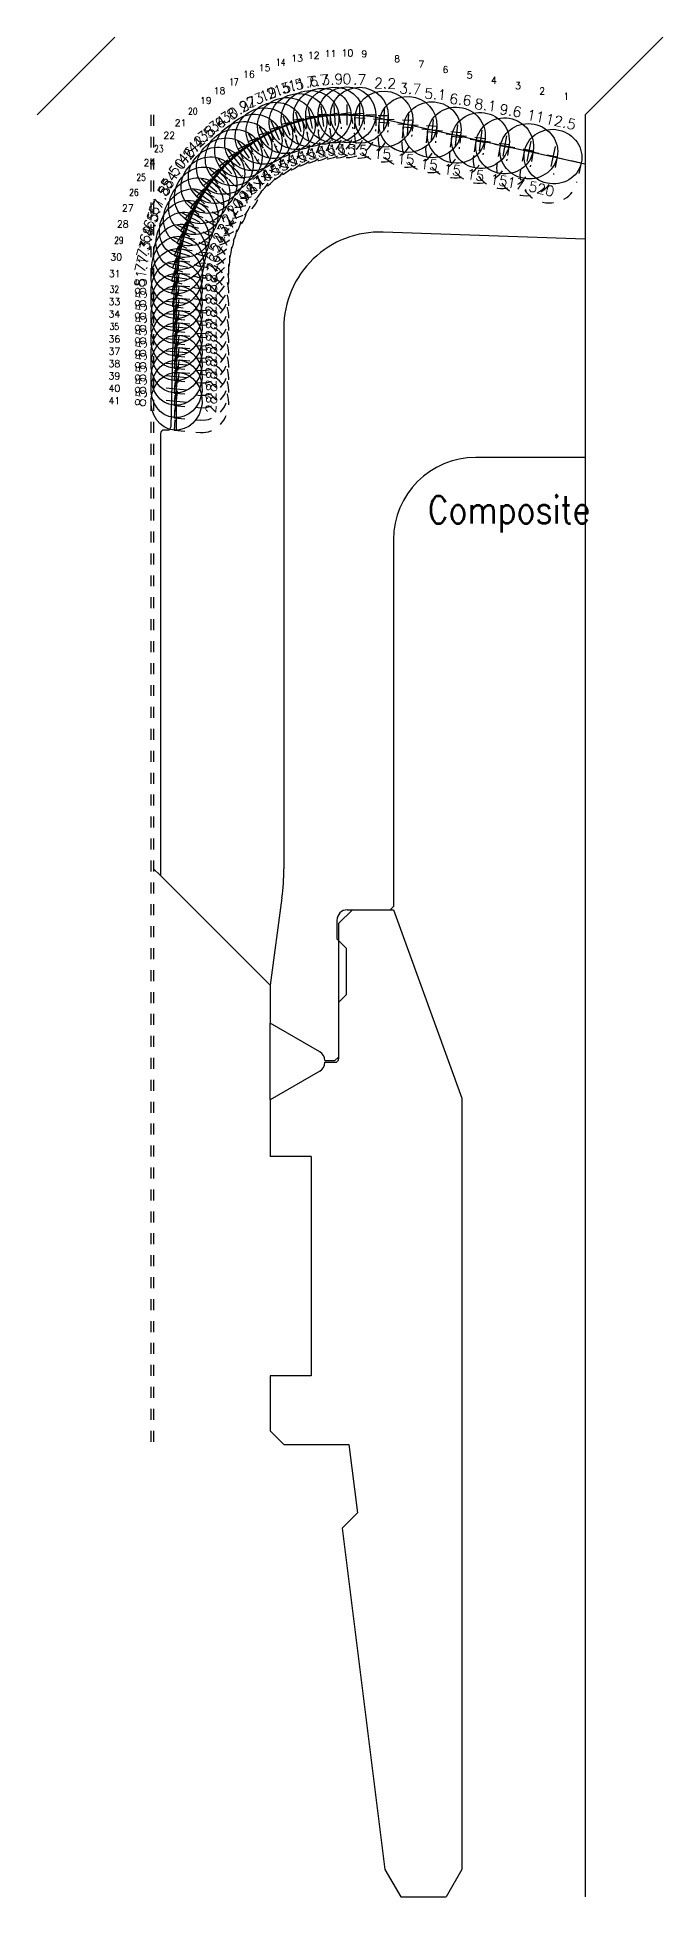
# Model space of a CAD drawing. Extents: x -25.3 to 36.7, y -3.6 to 16.
# Drawn here: x 30.99 to 36.7, y -1.73 to 15.23 of the extents above; entities that cross this region are included whole.
import ezdxf
from ezdxf.enums import TextEntityAlignment as Align

# ---------------------------------------------------------------- set-up
doc = ezdxf.new("R2010")
doc.units = 0
doc.header["$LTSCALE"] = 0.5
doc.header["$MEASUREMENT"] = 0
doc.linetypes.add('CENTER2', pattern=[1.125, 0.75, -0.125, 0.125, -0.125])
doc.linetypes.add('HIDDEN2', pattern=[0.1875, 0.125, -0.0625])
doc.layers.get('0').update_dxf_attribs({"linetype": 'CONTINUOUS'})
for name, color, linetype, true_color in [('Blade_1', 30, 'CONTINUOUS', 0xff7f00), ('Blade_2', 7, 'CONTINUOUS', 0xcccc00), ('Blade_3', 7, 'CONTINUOUS', 0x00cc00), ('Blade_4', 7, 'CONTINUOUS', 0x00cccc), ('Blade_5', 7, 'CONTINUOUS', 0x0066cc), ('Blade_6', 190, 'CONTINUOUS', 0x7f00ff)]:
    doc.layers.add(name, color=color, linetype=linetype, true_color=true_color)
doc.layers.add('CLine', color=5, linetype='CENTER2')
doc.layers.add('Text', color=3, linetype='CONTINUOUS')
doc.styles.add('RomanS', font='romans')

msp = doc.modelspace()

# ---------------------------------------------------------------- texts
at = {"layer": 'Blade_1', "style": 'RomanS'}
for s, p in [('7', (34.49281, 14.98395)), ('4', (35.15419, 14.83733)), ('1', (35.81557, 14.6907))]:
    msp.add_text(s, height=0.0625, dxfattribs=at).set_placement(p, align=Align.MIDDLE_CENTER)
at = {"layer": 'Blade_1', "style": 'RomanS', "width": 0.8}
for s, p in [('17', (32.7834, 14.82109)), ('23', (32.09838, 14.2132)), ('29', (31.73413, 13.37747)), ('35', (31.69312, 12.59196))]:
    msp.add_text(s, height=0.0625, dxfattribs=at).set_placement(p, align=Align.MIDDLE_CENTER)
at = {"layer": 'Blade_1', "char_height": 0.0625, "width": 0.0037632, "attachment_point": 5, "style": 'RomanS'}
for s, insert in [('11', (33.66492, 15.08117)), ('41', (31.69312, 11.91526))]:
    msp.add_mtext(s, dxfattribs=dict(at, insert=insert))
at = {"layer": 'Blade_2', "char_height": 0.0625, "width": 0.0037632, "attachment_point": 5, "style": 'RomanS'}
for s, insert in [('10', (33.81941, 15.08558)), ('16', (32.92052, 14.89109)), ('22', (32.19344, 14.33506)), ('28', (31.76955, 13.52679)), ('34', (31.69312, 12.70487)), ('40', (31.69312, 12.0278))]:
    msp.add_mtext(s, dxfattribs=dict(at, insert=insert))
at = {"layer": 'Blade_3', "char_height": 0.0625, "width": 0.0037632, "attachment_point": 5, "style": 'RomanS'}
for s, insert in [('9', (33.97281, 15.07872)), ('15', (33.06315, 14.95111)), ('6', (34.71327, 14.93508)), ('3', (35.37465, 14.78845)), ('21', (32.29725, 14.4495)), ('27', (31.81541, 13.67267)), ('33', (31.69312, 12.81777)), ('39', (31.69312, 12.14034))]:
    msp.add_mtext(s, dxfattribs=dict(at, insert=insert))
at = {"layer": 'Blade_4', "style": 'RomanS', "width": 0.8}
for s, p in [('14', (33.21012, 15.00037)), ('20', (32.40865, 14.55554)), ('26', (31.8714, 13.81469)), ('32', (31.69312, 12.93068))]:
    msp.add_text(s, height=0.0625, dxfattribs=at).set_placement(p, align=Align.MIDDLE_CENTER)
at = {"layer": 'Blade_4', "insert": (31.69312, 12.25324), "char_height": 0.0625, "width": 0.0037632, "attachment_point": 5, "style": 'RomanS'}
msp.add_mtext('38', dxfattribs=at)
at = {"layer": 'Blade_5', "style": 'RomanS', "width": 0.8}
msp.add_text('25', height=0.0625, dxfattribs=at).set_placement((31.9373, 13.95244), align=Align.MIDDLE_CENTER)
at = {"layer": 'Blade_5', "char_height": 0.0625, "width": 0.0037632, "attachment_point": 5, "style": 'RomanS'}
for s, insert in [('13', (33.35967, 15.03844)), ('8', (34.27235, 15.03283)), ('5', (34.93373, 14.8862)), ('2', (35.59511, 14.73958)), ('19', (32.52709, 14.65298)), ('31', (31.69608, 13.0731)), ('37', (31.69312, 12.36615))]:
    msp.add_mtext(s, dxfattribs=dict(at, insert=insert))
at = {"layer": 'Blade_6', "char_height": 0.0625, "width": 0.0037632, "attachment_point": 5, "style": 'RomanS'}
for s, insert in [('12', (33.51144, 15.06541)), ('18', (32.65214, 14.74159)), ('24', (32.01298, 14.08545)), ('30', (31.70957, 13.2256)), ('36', (31.69312, 12.47906))]:
    msp.add_mtext(s, dxfattribs=dict(at, insert=insert))
at = {"layer": 'Text', "style": 'RomanS', "width": 0.85}
msp.add_text('Composite', height=0.25, dxfattribs=at).set_placement((34.55098, 10.79571))

# ---------------------------------------------------------------- blocks, each defined once
blk = doc.blocks.new('CMark')
at = {"layer": 'CLine'}
for p, q in [((-0.094, 0), (0.094, 0)), ((0, 0.094), (0, -0.094))]:
    blk.add_line(p, q, dxfattribs=at)
blk = doc.blocks.new('1313@20')
for p, q in [((-0.17, 0), (-0.265, 0)), ((0.171, 0), (0.264, 0))]:
    blk.add_line(p, q)
at = {"color": 8, "linetype": 'HIDDEN2', "ltscale": 0.5}
blk.add_line((-0.265, 0), (-0.265, -0.178), dxfattribs=at)
at = {"color": 8, "linetype": 'HIDDEN2', "ltscale": 0.5, "flags": 128}
blk.add_lwpolyline([(0.264, 0), (0.264, -0.178)], dxfattribs=at)
blk.add_ellipse((0, 0), major_axis=(0.264, 0), ratio=0.939693)
at = {"color": 8, "linetype": 'HIDDEN2', "ltscale": 0.5}
blk.add_ellipse((0, -0.178), major_axis=(0.264, 0), ratio=0.939693, start_param=3.141593, end_param=6.283185, dxfattribs=at)
blk.add_blockref('CMark', (0, 0))
at = {"style": 'RomanS'}
blk.add_text('20', height=0.094, dxfattribs=at).set_placement((0, -0.311), align=Align.MIDDLE_CENTER)
blk.add_attdef('ANG', text='', height=0.094, dxfattribs=at).set_placement((0, 0.251), align=Align.BOTTOM_CENTER)
blk = doc.blocks.new('1313@15')
for p, q in [((-0.17, 0), (-0.265, 0)), ((0.171, 0), (0.264, 0))]:
    blk.add_line(p, q)
at = {"color": 8, "linetype": 'HIDDEN2', "ltscale": 0.5}
blk.add_line((-0.265, 0), (-0.265, -0.135), dxfattribs=at)
at = {"color": 8, "linetype": 'HIDDEN2', "ltscale": 0.5, "flags": 128}
blk.add_lwpolyline([(0.264, 0), (0.264, -0.135)], dxfattribs=at)
blk.add_ellipse((0, 0), major_axis=(0.264, 0), ratio=0.965926)
at = {"color": 8, "linetype": 'HIDDEN2', "ltscale": 0.5}
blk.add_ellipse((0, -0.135), major_axis=(0.264, 0), ratio=0.965926, start_param=3.141593, end_param=6.283185, dxfattribs=at)
blk.add_blockref('CMark', (0, 0))
at = {"style": 'RomanS'}
blk.add_text('15', height=0.094, dxfattribs=at).set_placement((0, -0.318), align=Align.MIDDLE_CENTER)
blk.add_attdef('ANG', text='', height=0.094, dxfattribs=at).set_placement((0, 0.251), align=Align.BOTTOM_CENTER)
blk = doc.blocks.new('1313@17.5')
for p, q in [((-0.17, 0), (-0.265, 0)), ((0.171, 0), (0.264, 0))]:
    blk.add_line(p, q)
at = {"color": 8, "linetype": 'HIDDEN2', "ltscale": 0.5}
blk.add_line((-0.265, 0), (-0.265, -0.178), dxfattribs=at)
at = {"color": 8, "linetype": 'HIDDEN2', "ltscale": 0.5, "flags": 128}
blk.add_lwpolyline([(0.264, 0), (0.264, -0.178)], dxfattribs=at)
blk.add_ellipse((0, 0), major_axis=(0.264, 0), ratio=0.953717)
at = {"color": 8, "linetype": 'HIDDEN2', "ltscale": 0.5}
blk.add_ellipse((0, -0.156), major_axis=(0.264, 0), ratio=0.953717, start_param=3.141593, end_param=6.283185, dxfattribs=at)
blk.add_blockref('CMark', (0, 0))
at = {"style": 'RomanS'}
blk.add_text('17.5', height=0.094, dxfattribs=at).set_placement((0, -0.311), align=Align.MIDDLE_CENTER)
blk.add_attdef('ANG', text='', height=0.094, dxfattribs=at).set_placement((0, 0.251), align=Align.BOTTOM_CENTER)
blk = doc.blocks.new('1313@28')
for p, q in [((-0.17, 0), (-0.265, 0)), ((0.171, 0), (0.264, 0))]:
    blk.add_line(p, q)
at = {"color": 8, "linetype": 'HIDDEN2', "ltscale": 0.5}
blk.add_line((-0.265, 0), (-0.265, -0.244), dxfattribs=at)
at = {"color": 8, "linetype": 'HIDDEN2', "ltscale": 0.5, "flags": 128}
blk.add_lwpolyline([(0.264, 0), (0.264, -0.244)], dxfattribs=at)
blk.add_ellipse((0, 0), major_axis=(0.264, 0), ratio=0.882949)
at = {"color": 8, "linetype": 'HIDDEN2', "ltscale": 0.5}
blk.add_ellipse((0, -0.244), major_axis=(0.264, 0), ratio=0.882949, start_param=3.141593, end_param=6.283185, dxfattribs=at)
blk.add_blockref('CMark', (0, 0))
at = {"style": 'RomanS'}
blk.add_text('28', height=0.094, dxfattribs=at).set_placement((0, -0.318), align=Align.MIDDLE_CENTER)
blk.add_attdef('ANG', text='', height=0.094, dxfattribs=at).set_placement((0, 0.251), align=Align.BOTTOM_CENTER)
blk = doc.blocks.new('1313@27')
for p, q in [((-0.17, 0), (-0.265, 0)), ((0.171, 0), (0.264, 0))]:
    blk.add_line(p, q)
at = {"color": 8, "linetype": 'HIDDEN2', "ltscale": 0.5}
blk.add_line((-0.265, 0), (-0.265, -0.236), dxfattribs=at)
at = {"color": 8, "linetype": 'HIDDEN2', "ltscale": 0.5, "flags": 128}
blk.add_lwpolyline([(0.264, 0), (0.264, -0.236)], dxfattribs=at)
blk.add_ellipse((0, 0), major_axis=(0.264, 0), ratio=0.891002)
at = {"color": 8, "linetype": 'HIDDEN2', "ltscale": 0.5}
blk.add_ellipse((0, -0.236), major_axis=(0.264, 0), ratio=0.891002, start_param=3.141593, end_param=6.283185, dxfattribs=at)
blk.add_blockref('CMark', (0, 0))
at = {"style": 'RomanS'}
blk.add_text('27', height=0.094, dxfattribs=at).set_placement((0, -0.318), align=Align.MIDDLE_CENTER)
blk.add_attdef('ANG', text='', height=0.094, dxfattribs=at).set_placement((0, 0.251), align=Align.BOTTOM_CENTER)
blk = doc.blocks.new('1313@26')
for p, q in [((-0.17, 0), (-0.265, 0)), ((0.171, 0), (0.264, 0))]:
    blk.add_line(p, q)
at = {"color": 8, "linetype": 'HIDDEN2', "ltscale": 0.5}
blk.add_line((-0.265, 0), (-0.265, -0.228), dxfattribs=at)
at = {"color": 8, "linetype": 'HIDDEN2', "ltscale": 0.5, "flags": 128}
blk.add_lwpolyline([(0.264, 0), (0.264, -0.228)], dxfattribs=at)
blk.add_ellipse((0, 0), major_axis=(0.264, 0), ratio=0.89879)
at = {"color": 8, "linetype": 'HIDDEN2', "ltscale": 0.5}
blk.add_ellipse((0, -0.228), major_axis=(0.264, 0), ratio=0.89879, start_param=3.141593, end_param=6.283185, dxfattribs=at)
blk.add_blockref('CMark', (0, 0))
at = {"style": 'RomanS'}
blk.add_text('26', height=0.094, dxfattribs=at).set_placement((0, -0.318), align=Align.MIDDLE_CENTER)
blk.add_attdef('ANG', text='', height=0.094, dxfattribs=at).set_placement((0, 0.251), align=Align.BOTTOM_CENTER)
blk = doc.blocks.new('1313@25')
for p, q in [((-0.17, 0), (-0.265, 0)), ((0.171, 0), (0.264, 0))]:
    blk.add_line(p, q)
at = {"color": 8, "linetype": 'HIDDEN2', "ltscale": 0.5}
blk.add_line((-0.265, 0), (-0.265, -0.22), dxfattribs=at)
at = {"color": 8, "linetype": 'HIDDEN2', "ltscale": 0.5, "flags": 128}
blk.add_lwpolyline([(0.264, 0), (0.264, -0.22)], dxfattribs=at)
blk.add_ellipse((0, 0), major_axis=(0.264, 0), ratio=0.906308)
at = {"color": 8, "linetype": 'HIDDEN2', "ltscale": 0.5}
blk.add_ellipse((0, -0.22), major_axis=(0.264, 0), ratio=0.906308, start_param=3.141593, end_param=6.283185, dxfattribs=at)
blk.add_blockref('CMark', (0, 0))
at = {"style": 'RomanS'}
blk.add_text('25', height=0.094, dxfattribs=at).set_placement((0, -0.302), align=Align.MIDDLE_CENTER)
blk.add_attdef('ANG', text='', height=0.094, dxfattribs=at).set_placement((0, 0.251), align=Align.BOTTOM_CENTER)
blk = doc.blocks.new('1313@24')
for p, q in [((-0.17, 0), (-0.265, 0)), ((0.171, 0), (0.264, 0))]:
    blk.add_line(p, q)
at = {"color": 8, "linetype": 'HIDDEN2', "ltscale": 0.5}
blk.add_line((-0.265, 0), (-0.265, -0.212), dxfattribs=at)
at = {"color": 8, "linetype": 'HIDDEN2', "ltscale": 0.5, "flags": 128}
blk.add_lwpolyline([(0.264, 0), (0.264, -0.212)], dxfattribs=at)
blk.add_ellipse((0, 0), major_axis=(0.264, 0), ratio=0.913535)
at = {"color": 8, "linetype": 'HIDDEN2', "ltscale": 0.5}
blk.add_ellipse((0, -0.212), major_axis=(0.264, 0), ratio=0.913535, start_param=3.141593, end_param=6.283185, dxfattribs=at)
blk.add_blockref('CMark', (0, 0))
at = {"style": 'RomanS'}
blk.add_text('24', height=0.094, dxfattribs=at).set_placement((0, -0.318), align=Align.MIDDLE_CENTER)
blk.add_attdef('ANG', text='', height=0.094, dxfattribs=at).set_placement((0, 0.251), align=Align.BOTTOM_CENTER)
blk = doc.blocks.new('1313@23')
for p, q in [((-0.17, 0), (-0.265, 0)), ((0.171, 0), (0.264, 0))]:
    blk.add_line(p, q)
at = {"color": 8, "linetype": 'HIDDEN2', "ltscale": 0.5}
blk.add_line((-0.265, 0), (-0.265, -0.199), dxfattribs=at)
at = {"color": 8, "linetype": 'HIDDEN2', "ltscale": 0.5, "flags": 128}
blk.add_lwpolyline([(0.264, 0), (0.264, -0.199)], dxfattribs=at)
blk.add_ellipse((0, 0), major_axis=(0.264, 0), ratio=0.920505)
at = {"color": 8, "linetype": 'HIDDEN2', "ltscale": 0.5}
blk.add_ellipse((0, -0.199), major_axis=(0.264, 0), ratio=0.92388, start_param=3.141593, end_param=6.283185, dxfattribs=at)
blk.add_blockref('CMark', (0, 0))
at = {"style": 'RomanS'}
blk.add_text('23', height=0.094, dxfattribs=at).set_placement((0, -0.311), align=Align.MIDDLE_CENTER)
blk.add_attdef('ANG', text='', height=0.094, dxfattribs=at).set_placement((0, 0.251), align=Align.BOTTOM_CENTER)
blk = doc.blocks.new('1313@22')
for p, q in [((-0.17, 0), (-0.265, 0)), ((0.171, 0), (0.264, 0))]:
    blk.add_line(p, q)
at = {"color": 8, "linetype": 'HIDDEN2', "ltscale": 0.5}
blk.add_line((-0.265, 0), (-0.265, -0.195), dxfattribs=at)
at = {"color": 8, "linetype": 'HIDDEN2', "ltscale": 0.5, "flags": 128}
blk.add_lwpolyline([(0.264, 0), (0.264, -0.195)], dxfattribs=at)
blk.add_ellipse((0, 0), major_axis=(0.264, 0), ratio=0.927184)
at = {"color": 8, "linetype": 'HIDDEN2', "ltscale": 0.5}
blk.add_ellipse((0, -0.195), major_axis=(0.264, 0), ratio=0.927184, start_param=3.141593, end_param=6.283185, dxfattribs=at)
blk.add_blockref('CMark', (0, 0))
at = {"style": 'RomanS'}
blk.add_text('22', height=0.094, dxfattribs=at).set_placement((0, -0.318), align=Align.MIDDLE_CENTER)
blk.add_attdef('ANG', text='', height=0.094, dxfattribs=at).set_placement((0, 0.251), align=Align.BOTTOM_CENTER)
blk = doc.blocks.new('1313@21')
for p, q in [((-0.17, 0), (-0.265, 0)), ((0.171, 0), (0.264, 0))]:
    blk.add_line(p, q)
at = {"color": 8, "linetype": 'HIDDEN2', "ltscale": 0.5}
blk.add_line((-0.265, 0), (-0.265, -0.199), dxfattribs=at)
at = {"color": 8, "linetype": 'HIDDEN2', "ltscale": 0.5, "flags": 128}
blk.add_lwpolyline([(0.264, 0), (0.264, -0.199)], dxfattribs=at)
blk.add_ellipse((0, 0), major_axis=(0.264, 0), ratio=0.93358)
at = {"color": 8, "linetype": 'HIDDEN2', "ltscale": 0.5}
blk.add_ellipse((0, -0.199), major_axis=(0.264, 0), ratio=0.92388, start_param=3.141593, end_param=6.283185, dxfattribs=at)
blk.add_blockref('CMark', (0, 0))
at = {"style": 'RomanS'}
blk.add_text('21', height=0.094, dxfattribs=at).set_placement((0, -0.311), align=Align.MIDDLE_CENTER)
blk.add_attdef('ANG', text='', height=0.094, dxfattribs=at).set_placement((0, 0.251), align=Align.BOTTOM_CENTER)
blk = doc.blocks.new('1313@19')
for p, q in [((-0.17, 0), (-0.265, 0)), ((0.171, 0), (0.264, 0))]:
    blk.add_line(p, q)
at = {"color": 8, "linetype": 'HIDDEN2', "ltscale": 0.5}
blk.add_line((-0.265, 0), (-0.265, -0.199), dxfattribs=at)
at = {"color": 8, "linetype": 'HIDDEN2', "ltscale": 0.5, "flags": 128}
blk.add_lwpolyline([(0.264, 0), (0.264, -0.199)], dxfattribs=at)
blk.add_ellipse((0, 0), major_axis=(0.264, 0), ratio=0.945519)
at = {"color": 8, "linetype": 'HIDDEN2', "ltscale": 0.5}
blk.add_ellipse((0, -0.199), major_axis=(0.264, 0), ratio=0.92388, start_param=3.141593, end_param=6.283185, dxfattribs=at)
blk.add_blockref('CMark', (0, 0))
at = {"style": 'RomanS'}
blk.add_text('19', height=0.094, dxfattribs=at).set_placement((0, -0.311), align=Align.MIDDLE_CENTER)
blk.add_attdef('ANG', text='', height=0.094, dxfattribs=at).set_placement((0, 0.251), align=Align.BOTTOM_CENTER)
blk = doc.blocks.new('1313@18')
for p, q in [((-0.17, 0), (-0.265, 0)), ((0.171, 0), (0.264, 0))]:
    blk.add_line(p, q)
at = {"color": 8, "linetype": 'HIDDEN2', "ltscale": 0.5}
blk.add_line((-0.265, 0), (-0.265, -0.161), dxfattribs=at)
at = {"color": 8, "linetype": 'HIDDEN2', "ltscale": 0.5, "flags": 128}
blk.add_lwpolyline([(0.264, 0), (0.264, -0.161)], dxfattribs=at)
blk.add_ellipse((0, 0), major_axis=(0.264, 0), ratio=0.951057)
at = {"color": 8, "linetype": 'HIDDEN2', "ltscale": 0.5}
blk.add_ellipse((0, -0.161), major_axis=(0.264, 0), ratio=0.951057, start_param=3.141593, end_param=6.283185, dxfattribs=at)
blk.add_blockref('CMark', (0, 0))
at = {"style": 'RomanS'}
blk.add_text('18', height=0.094, dxfattribs=at).set_placement((0, -0.318), align=Align.MIDDLE_CENTER)
blk.add_attdef('ANG', text='', height=0.094, dxfattribs=at).set_placement((0, 0.251), align=Align.BOTTOM_CENTER)
blk = doc.blocks.new('1313@17')
for p, q in [((-0.17, 0), (-0.265, 0)), ((0.171, 0), (0.264, 0))]:
    blk.add_line(p, q)
at = {"color": 8, "linetype": 'HIDDEN2', "ltscale": 0.5}
blk.add_line((-0.265, 0), (-0.265, -0.152), dxfattribs=at)
at = {"color": 8, "linetype": 'HIDDEN2', "ltscale": 0.5, "flags": 128}
blk.add_lwpolyline([(0.264, 0), (0.264, -0.152)], dxfattribs=at)
blk.add_ellipse((0, 0), major_axis=(0.264, 0), ratio=0.956305)
at = {"color": 8, "linetype": 'HIDDEN2', "ltscale": 0.5}
blk.add_ellipse((0, -0.152), major_axis=(0.264, 0), ratio=0.92388, start_param=3.141593, end_param=6.283185, dxfattribs=at)
blk.add_blockref('CMark', (0, 0))
at = {"style": 'RomanS'}
blk.add_text('17', height=0.094, dxfattribs=at).set_placement((0, -0.311), align=Align.MIDDLE_CENTER)
blk.add_attdef('ANG', text='', height=0.094, dxfattribs=at).set_placement((0, 0.251), align=Align.BOTTOM_CENTER)
blk = doc.blocks.new('1313@16')
for p, q in [((-0.17, 0), (-0.265, 0)), ((0.171, 0), (0.264, 0))]:
    blk.add_line(p, q)
at = {"color": 8, "linetype": 'HIDDEN2', "ltscale": 0.5}
blk.add_line((-0.265, 0), (-0.265, -0.143), dxfattribs=at)
at = {"color": 8, "linetype": 'HIDDEN2', "ltscale": 0.5, "flags": 128}
blk.add_lwpolyline([(0.264, 0), (0.264, -0.143)], dxfattribs=at)
blk.add_ellipse((0, 0), major_axis=(0.264, 0), ratio=0.961262)
at = {"color": 8, "linetype": 'HIDDEN2', "ltscale": 0.5}
blk.add_ellipse((0, -0.143), major_axis=(0.264, 0), ratio=0.961262, start_param=3.141593, end_param=6.283185, dxfattribs=at)
blk.add_blockref('CMark', (0, 0))
at = {"style": 'RomanS'}
blk.add_text('16', height=0.094, dxfattribs=at).set_placement((0, -0.318), align=Align.MIDDLE_CENTER)
blk.add_attdef('ANG', text='', height=0.094, dxfattribs=at).set_placement((0, 0.251), align=Align.BOTTOM_CENTER)

# ---------------------------------------------------------------- linework, layer by layer
for p, q in [((30.98884, 14.52315), (31.69595, 15.23026)), ((35.98884, 14.52315), (36.69595, 15.23026)), ((34.13953, 14.48612), (35.98884, 14.07613)), ((35.98884, 14.52315), (35.98884, -1.72685)), ((35.98884, 13.38863), (34.14438, 13.45304)), ((32.23927, 12.99733), (32.20831, 11.67867)), ((33.23884, 12.57858), (33.23884, 7.64815)), ((32.11384, 11.6169), (32.11384, 7.58565)), ((32.17737, 11.64815), (32.14509, 11.64815)), ((35.98884, 11.39815), (34.98884, 11.39815)), ((34.23884, 10.64815), (34.23884, 7.3044)), ((32.11384, 7.58565), (33.11384, 6.58565)), ((33.22096, 7.3813), (33.11384, 6.58565)), ((34.20759, 7.27315), (34.23884, 7.3044)), ((33.72322, 7.1794), (33.72322, 7.00753)), ((33.86384, 7.27315), (33.73884, 7.14815)), ((33.73884, 7.14815), (33.73884, 5.91378)), ((33.81697, 7.27315), (34.23884, 7.27315)), ((34.23884, 7.27315), (34.86384, 5.55598)), ((33.72322, 7.00753), (33.80649, 6.92425)), ((33.80649, 6.92425), (33.80649, 6.49705)), ((33.11384, 6.58565), (33.11384, 6.24096)), ((33.73634, 6.4269), (33.80649, 6.49705)), ((33.73634, 6.4269), (33.73634, 5.9294)), ((33.56697, 5.97934), (33.11384, 6.24096)), ((33.11384, 5.53973), (33.11384, 6.24096)), ((33.56697, 5.80134), (33.11384, 5.53973)), ((33.61384, 5.89815), (33.70509, 5.89815)), ((33.61384, 5.88253), (33.70759, 5.88253)), ((33.70509, 5.89815), (33.73634, 5.9294)), ((33.11384, 5.53973), (33.11384, 5.02315)), ((34.86384, 5.55598), (34.86384, -1.47685)), ((33.48884, 5.02315), (33.11384, 5.02315)), ((33.48884, 5.02315), (33.48884, 3.02315)), ((33.11384, 3.02315), (33.11384, 2.52315)), ((33.48884, 3.02315), (33.11384, 3.02315)), ((33.23884, 2.39815), (33.11384, 2.52315)), ((33.23884, 2.39815), (33.83259, 2.39815)), ((33.83259, 2.39815), (33.91072, 1.77315)), ((33.91072, 1.77315), (33.77183, 1.63427)), ((33.77183, 1.63427), (34.16072, -1.47685)), ((34.16072, -1.47685), (34.30505, -1.72685)), ((34.86384, -1.47685), (34.7195, -1.72685)), ((34.30505, -1.72685), (34.7195, -1.72685))]:
    msp.add_line(p, q)
at = {"color": 5, "linetype": 'HIDDEN2'}
msp.add_line((32.02634, 14.52315), (32.02634, 2.39815), dxfattribs=at)
at = {"color": 1, "linetype": 'HIDDEN2'}
msp.add_line((32.05134, 14.52315), (32.05134, 2.39815), dxfattribs=at)
at = {"color": 1}
msp.add_line((32.26013, 11.64815), (32.26013, 12.96065), dxfattribs=at)
at = {"color": 252}
msp.add_line((32.05134, 7.64815), (32.11384, 7.58565), dxfattribs=at)
for centre, radius, start, end in [((33.80134, 12.96065), 1.5625, 77.5, 178.654864), ((34.11384, 12.57858), 0.875, 88, 180), ((32.14509, 11.6169), 0.03125, 90, 180), ((32.17707, 11.6794), 0.03125, 270, 358.654864), ((34.98884, 10.64815), 0.75, 90, 180), ((31.23884, 7.64815), 2, 352.332411, 0), ((33.81697, 7.1794), 0.09375, 90, 180), ((33.52009, 5.89815), 0.09375, 0, 60), ((33.52009, 5.88253), 0.09375, 300, 0), ((33.70759, 5.91378), 0.03125, 270, 0)]:
    msp.add_arc(centre, radius, start, end)
at = {"color": 1}
msp.add_ellipse((33.80134, 12.96065), major_axis=(0, 1.5625), ratio=0.986374, start_param=6.28318531, end_param=7.85398163, dxfattribs=at)

# ---------------------------------------------------------------- block references
at = {"layer": 'Blade_1'}
for name, p, rotation, values in [('1313@15', (33.70177, 14.51989), 3.9, {'ANG': '3.9'}), ('1313@15', (34.37106, 14.43479), 356.3, {'ANG': '3.7'}), ('1313@15', (33.0574, 14.32907), 27, {'ANG': '27'}), ('1313@15', (35.03244, 14.28816), 351.9, {'ANG': '8.1'}), ('1313@20', (35.69382, 14.14154), 347.5, {'ANG': '12.5'}), ('1313@20', (32.55607, 13.88128), 50.2, {'ANG': '50.2'}), ('1313@26', (32.28946, 13.26404), 73.4, {'ANG': '73.4'}), ('1313@28', (32.26013, 12.58843), 85, {'ANG': '85'}), ('1313@28', (32.26013, 11.91099), 85, {'ANG': '85'})]:
    msp.add_blockref(name, p, dxfattribs=dict(at, rotation=rotation)).add_auto_attribs(values)
at = {"layer": 'Blade_2'}
for name, p, rotation, values in [('1313@15', (33.15792, 14.38048), 23.2, {'ANG': '23.2'}), ('1313@19', (32.62527, 13.9705), 46.4, {'ANG': '46.4'}), ('1313@25', (32.31504, 13.37401), 69.5, {'ANG': '69.5'}), ('1313@28', (32.26013, 12.70134), 85, {'ANG': '85'}), ('1313@28', (32.26013, 12.0239), 85, {'ANG': '85'})]:
    msp.add_blockref(name, p, dxfattribs=dict(at, rotation=rotation)).add_auto_attribs(values)
msp.add_blockref('1313@15', (33.81463, 14.5231), dxfattribs=at).add_auto_attribs({'ANG': '0'})
at = {"layer": 'Blade_3'}
for name, p, rotation, values in [('1313@15', (33.26196, 14.42434), 19.3, {'ANG': '19.3'}), ('1313@15', (33.92742, 14.51806), 359.3, {'ANG': '.7'}), ('1313@15', (34.59152, 14.38591), 354.9, {'ANG': '5.1'}), ('1313@15', (35.2529, 14.23929), 350.4, {'ANG': '9.6'}), ('1313@18', (32.70075, 14.05446), 42.5, {'ANG': '42.5'}), ('1313@24', (32.34841, 13.48188), 65.70000000000002, {'ANG': '65.7'}), ('1313@28', (32.26013, 12.81424), 85, {'ANG': '85'}), ('1313@28', (32.26013, 12.13681), 85, {'ANG': '85'})]:
    msp.add_blockref(name, p, dxfattribs=dict(at, rotation=rotation)).add_auto_attribs(values)
at = {"layer": 'Blade_4'}
for name, p, rotation, values in [('1313@15', (33.36895, 14.4604), 15.5, {'ANG': '15.5'}), ('1313@17', (32.78214, 14.13272), 38.60000000000001, {'ANG': '38.6'}), ('1313@23', (32.38941, 13.58707), 61.8, {'ANG': '61.8'}), ('1313@28', (32.26013, 12.92715), 85, {'ANG': '85'}), ('1313@28', (32.26013, 12.24971), 85, {'ANG': '85'})]:
    msp.add_blockref(name, p, dxfattribs=dict(at, rotation=rotation)).add_auto_attribs(values)
at = {"layer": 'Blade_5'}
for name, p, rotation, values in [('1313@15', (33.47831, 14.48845), 11.6, {'ANG': '11.6'}), ('1313@15', (34.1506, 14.48366), 357.8, {'ANG': '2.2'}), ('1313@15', (34.81198, 14.33704), 353.4, {'ANG': '6.6'}), ('1313@16', (32.86901, 14.20483), 34.8, {'ANG': '34.8'}), ('1313@17.5', (35.47336, 14.19041), 349, {'ANG': '11'}), ('1313@22', (32.43785, 13.68906), 58, {'ANG': '58'}), ('1313@28', (32.26212, 13.04004), 81.1, {'ANG': '81.1'}), ('1313@28', (32.26013, 12.36262), 85, {'ANG': '85'})]:
    msp.add_blockref(name, p, dxfattribs=dict(at, rotation=rotation)).add_auto_attribs(values)
at = {"layer": 'Blade_6'}
for name, p, rotation, values in [('1313@15', (33.58946, 14.50832), 7.699999999999999, {'ANG': '7.7'}), ('1313@15', (32.96092, 14.27041), 30.9, {'ANG': '30.9'}), ('1313@21', (32.49349, 13.7873), 54.1, {'ANG': '54.1'}), ('1313@27', (32.2718, 13.15253), 77.3, {'ANG': '77.3'}), ('1313@28', (32.26013, 12.47552), 85, {'ANG': '85'})]:
    msp.add_blockref(name, p, dxfattribs=dict(at, rotation=rotation)).add_auto_attribs(values)

msp.set_redraw_order([(e.dxf.handle, doc.entitydb.next_handle()) for e in msp.query("TEXT MTEXT ATTDEF DIMENSION ARC_DIMENSION")])  # texts and dimensions are drawn at this point

doc.saveas('drawing.dxf')
